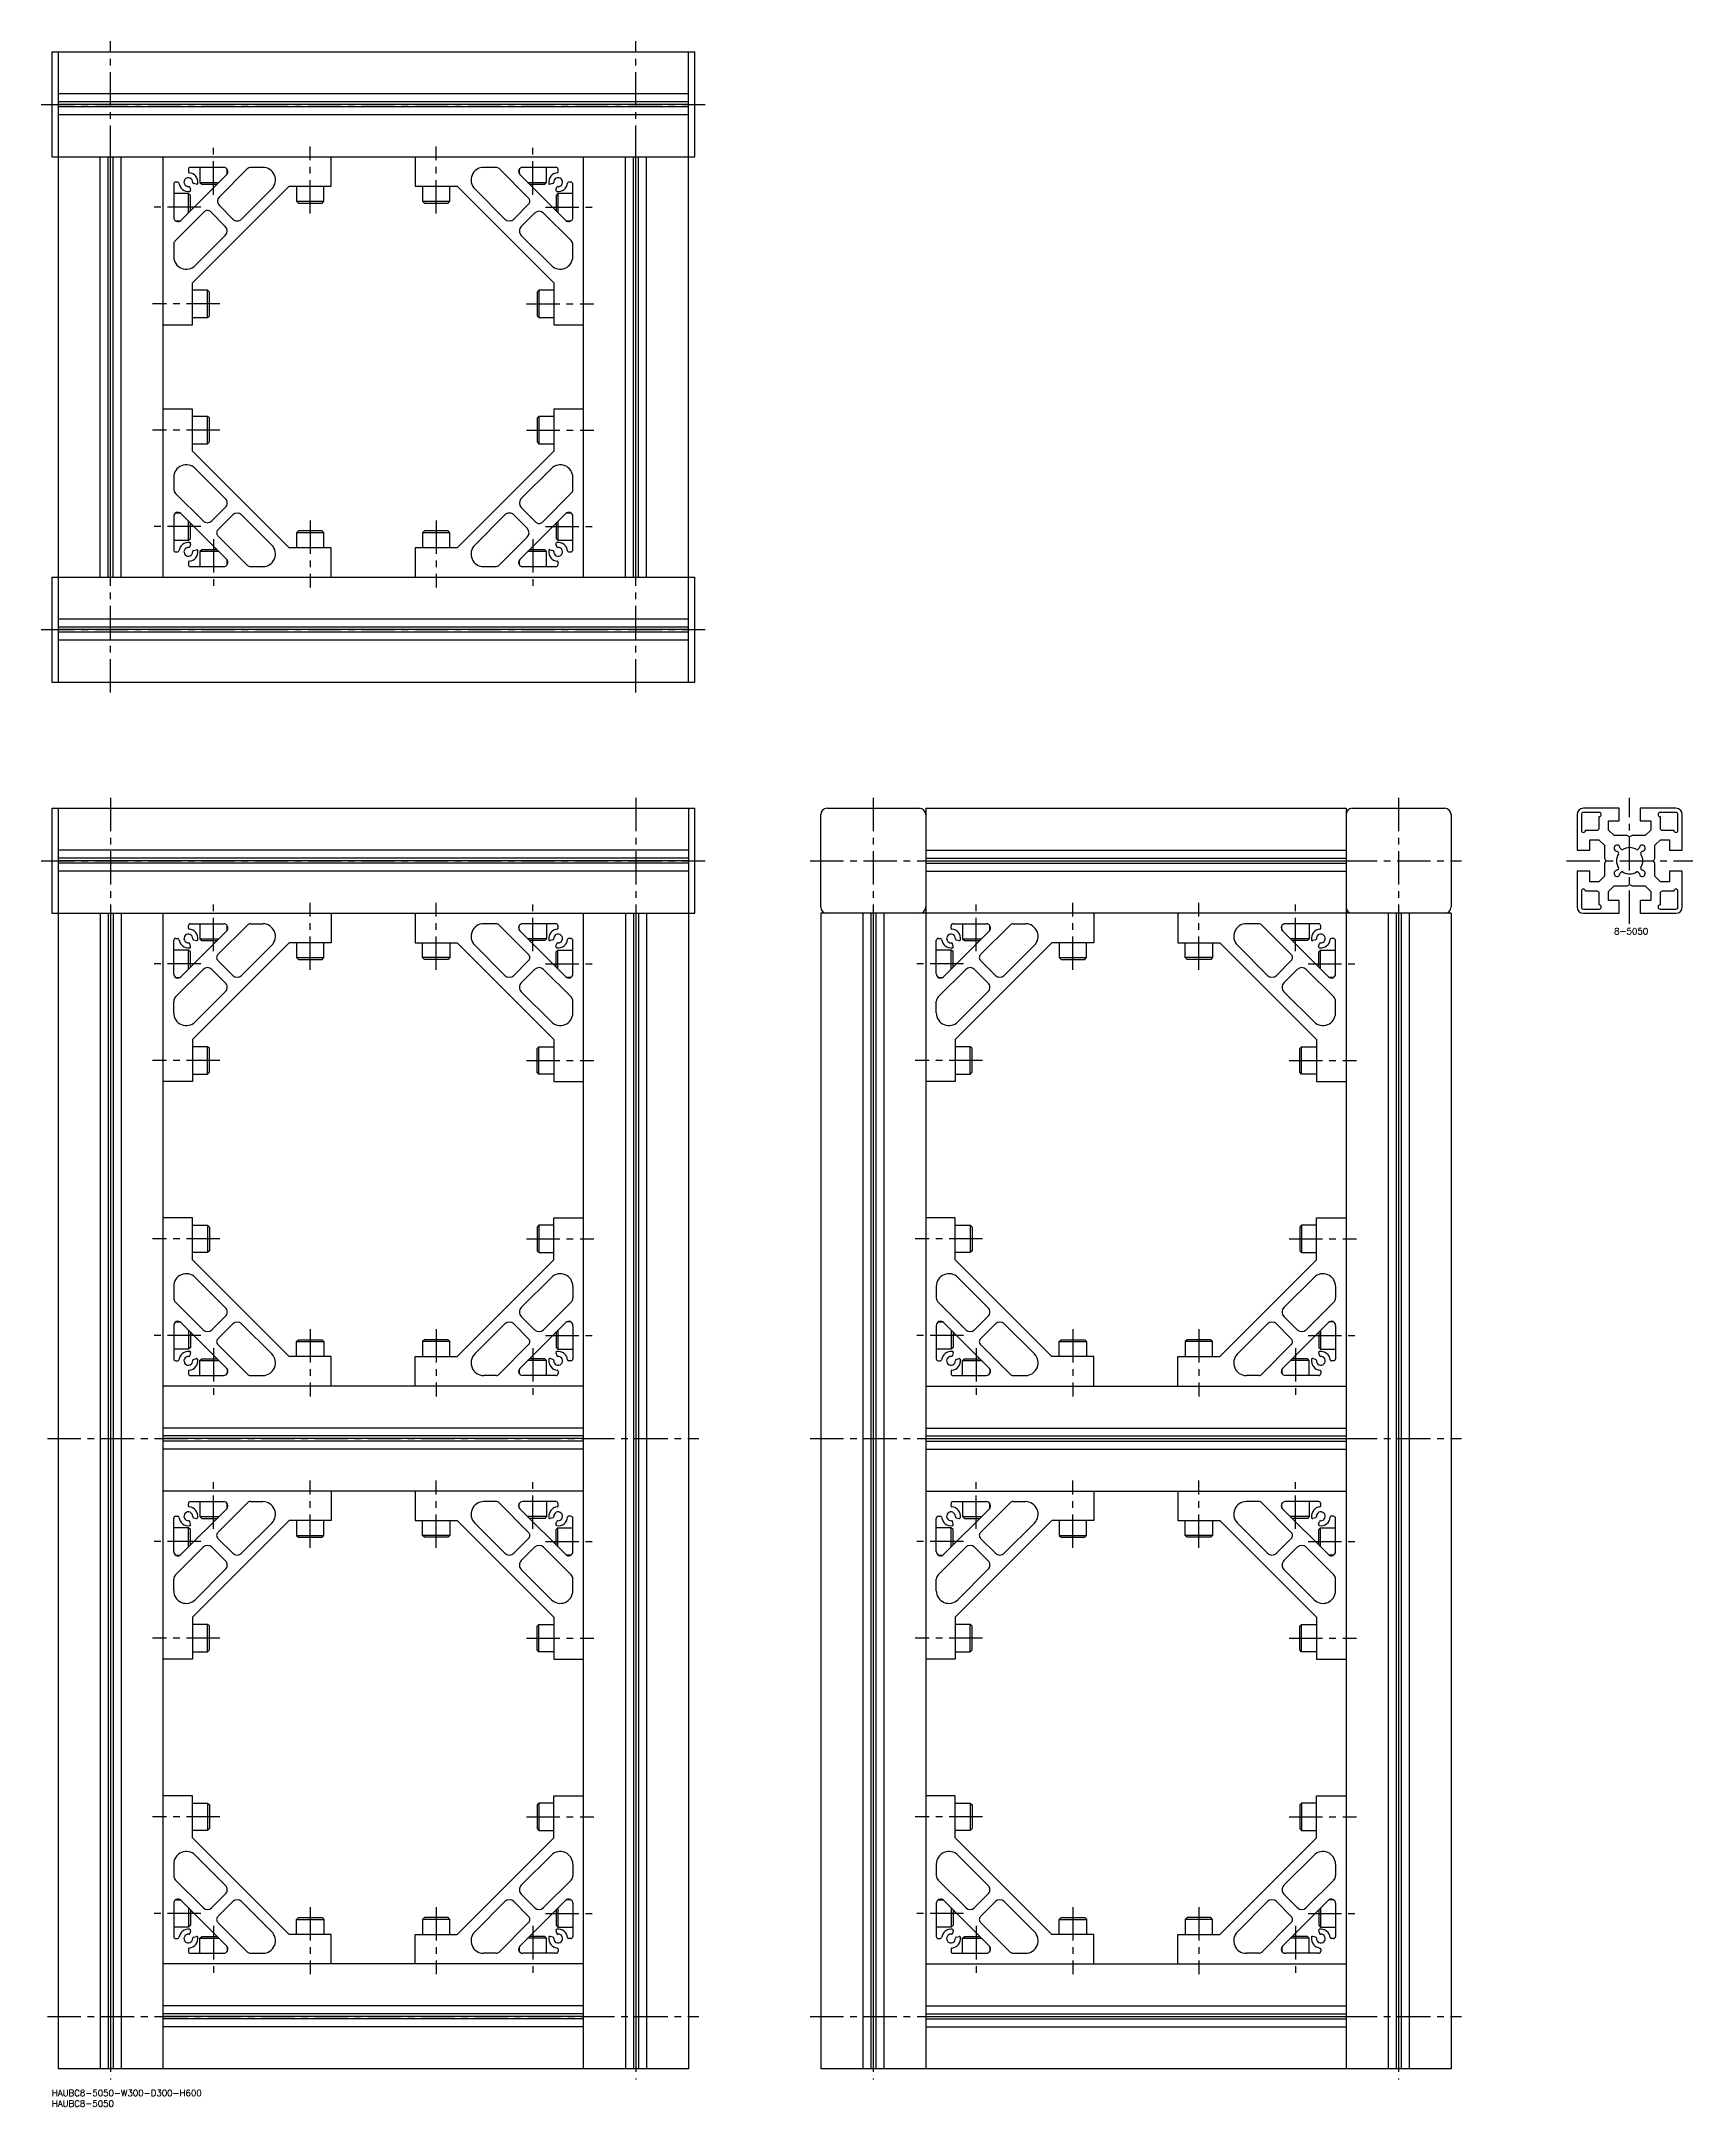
# Model space of a CAD drawing. Extents: x -5 to 781, y -8 to 975.
import ezdxf

# ---------------------------------------------------------------- set-up
doc = ezdxf.new("R2010")
doc.units = 0
doc.header["$LTSCALE"] = 0.5
doc.linetypes.add('CENTER', pattern=[50.8, 31.75, -6.35, 6.35, -6.35])
for name, color, linetype in [('MSM_CENTER', 1, 'CENTER'), ('MSM_CONTINUOUS', 7, 'CONTINUOUS'), ('MSM_PART_NUMBER', 7, 'CONTINUOUS')]:
    doc.layers.add(name, color=color, linetype=linetype)
doc.styles.get("Standard").update_dxf_attribs({"font": 'txt.shx', "height": 3, "bigfont": 'bigfont.shx'})

# ---------------------------------------------------------------- blocks, each defined once
blk = doc.blocks.new('*U8')
at = {"layer": 'MSM_PART_NUMBER'}
blk.add_text('HAUBC8-5050-W300-D300-H600', height=3, dxfattribs=at).set_placement((0, -3))
blk = doc.blocks.new('*U9')
at = {"layer": 'MSM_PART_NUMBER'}
blk.add_text('HAUBC8-5050', height=3, dxfattribs=at).set_placement((0, -8))
blk = doc.blocks.new('*U10')
at = {"layer": 'MSM_PART_NUMBER'}
blk.add_text('8-5050', height=3, dxfattribs=at).set_placement((743.62, 549.97))

msp = doc.modelspace()

# ---------------------------------------------------------------- linework, layer by layer
at = {"layer": 'MSM_CENTER'}
for p, q in [((28, 665), (28, 975)), ((278, 665), (278, 975)), ((-5, 945), (311, 945)), ((77, 902), (77, 925)), ((123, 893), (123, 925)), ((183, 893), (183, 925)), ((229, 902), (229, 925)), ((71, 896), (48, 896)), ((235, 896), (258, 896)), ((80, 850), (48, 850)), ((226, 850), (258, 850)), ((80, 790), (48, 790)), ((226, 790), (258, 790)), ((71, 744), (48, 744)), ((77, 738), (77, 715)), ((123, 747), (123, 715)), ((183, 747), (183, 715)), ((229, 738), (229, 715)), ((235, 744), (258, 744)), ((-5, 695), (311, 695)), ((28, 615), (28, 5)), ((278, 615), (278, 5)), ((391, 615), (391, 5)), ((641, 615), (641, 5)), ((751, 555), (751, 615)), ((-5, 585), (311, 585)), ((361, 585), (671, 585)), ((721, 585), (781, 585)), ((77, 542), (77, 565)), ((123, 533), (123, 565)), ((183, 533), (183, 565)), ((229, 542), (229, 565)), ((440, 542), (440, 565)), ((486, 533), (486, 565)), ((546, 533), (546, 565)), ((592, 542), (592, 565)), ((71, 536), (48, 536)), ((235, 536), (258, 536)), ((434, 536), (411, 536)), ((598, 536), (621, 536)), ((80, 490), (48, 490)), ((226, 490), (258, 490)), ((443, 490), (411, 490)), ((589, 490), (621, 490)), ((80, 405), (48, 405)), ((226, 405), (258, 405)), ((443, 405), (411, 405)), ((589, 405), (621, 405)), ((71, 359), (48, 359)), ((123, 362), (123, 330)), ((183, 362), (183, 330)), ((235, 359), (258, 359)), ((434, 359), (411, 359)), ((486, 362), (486, 330)), ((546, 362), (546, 330)), ((598, 359), (621, 359)), ((77, 353), (77, 330)), ((229, 353), (229, 330)), ((440, 353), (440, 330)), ((592, 353), (592, 330)), ((-2, 310), (308, 310)), ((361, 310), (671, 310)), ((77, 267), (77, 290)), ((123, 258), (123, 290)), ((183, 258), (183, 290)), ((229, 267), (229, 290)), ((440, 267), (440, 290)), ((486, 258), (486, 290)), ((546, 258), (546, 290)), ((592, 267), (592, 290)), ((71, 261), (48, 261)), ((235, 261), (258, 261)), ((434, 261), (411, 261)), ((598, 261), (621, 261)), ((80, 215), (48, 215)), ((226, 215), (258, 215)), ((443, 215), (411, 215)), ((589, 215), (621, 215)), ((80, 130), (48, 130)), ((226, 130), (258, 130)), ((443, 130), (411, 130)), ((589, 130), (621, 130)), ((71, 84), (48, 84)), ((123, 87), (123, 55)), ((183, 87), (183, 55)), ((235, 84), (258, 84)), ((434, 84), (411, 84)), ((486, 87), (486, 55)), ((546, 87), (546, 55)), ((598, 84), (621, 84)), ((77, 78), (77, 55)), ((229, 78), (229, 55)), ((440, 78), (440, 55)), ((592, 78), (592, 55)), ((-2, 35), (308, 35)), ((361, 35), (671, 35))]:
    msp.add_line(p, q, dxfattribs=at)
at = {"layer": 'MSM_CONTINUOUS'}
for p, q in [((0, 970), (306, 970)), ((0, 970), (0, 920)), ((3, 970), (3, 670)), ((303, 670), (303, 970)), ((306, 920), (306, 970)), ((303, 950), (3, 950)), ((303, 946.21), (3, 946.21)), ((303, 945), (3, 945)), ((303, 943.79), (3, 943.79)), ((303, 940), (3, 940)), ((0, 920), (306, 920)), ((23, 720), (23, 920)), ((26.79, 720), (26.79, 920)), ((28, 720), (28, 920)), ((29.21, 720), (29.21, 920)), ((33, 720), (33, 920)), ((53, 720), (53, 920)), ((81.82, 915), (66, 915)), ((70.5, 915), (70.5, 907.87)), ((100.45, 915), (94.96, 915)), ((133, 906), (133, 920)), ((173, 920), (173, 906)), ((211.45, 915), (205.55, 915)), ((226.96, 900.32), (212.86, 914.41)), ((240, 915), (224.18, 915)), ((235.5, 907.87), (235.5, 915)), ((253, 720), (253, 920)), ((273, 720), (273, 920)), ((276.79, 720), (276.79, 920)), ((278, 720), (278, 920)), ((279.21, 720), (279.21, 920)), ((283, 720), (283, 920)), ((58, 907), (58, 891.18)), ((60.03, 908), (59, 908)), ((61.41, 889.76), (83.24, 911.59)), ((65, 914), (65, 912.97)), ((65.66, 905.54), (66.03, 904.17)), ((67, 859.99), (113.01, 906)), ((68.83, 906.97), (67.46, 907.34)), ((70.5, 907.87), (71.37, 907)), ((70.5, 907.87), (79.52, 907.87)), ((71.37, 907), (78.65, 907)), ((92.84, 914.12), (79.75, 901.03)), ((83.5, 911.91), (83.5, 914.09)), ((90.36, 890.42), (104.69, 904.76)), ((113.01, 906), (133, 906)), ((116.5, 906), (116.5, 898.87)), ((129.5, 898.87), (129.5, 906)), ((173, 906), (192.99, 906)), ((176.5, 906), (176.5, 898.87)), ((189.5, 898.87), (189.5, 906)), ((192.99, 906), (239, 859.99)), ((201.31, 904.76), (215.64, 890.42)), ((222.5, 914.09), (222.5, 911.91)), ((222.76, 911.59), (244.59, 889.76)), ((226.48, 907.87), (235.5, 907.87)), ((227.35, 907), (234.63, 907)), ((234.63, 907), (235.5, 907.87)), ((238.54, 907.34), (237.17, 906.97)), ((239.97, 904.17), (240.34, 905.54)), ((241, 912.97), (241, 914)), ((247, 908), (245.97, 908)), ((248, 891.18), (248, 907)), ((65.13, 902.5), (58, 902.5)), ((66, 901.63), (65.13, 902.5)), ((65.13, 893.48), (65.13, 902.5)), ((66, 894.35), (66, 901.63)), ((79.75, 896.79), (86.11, 890.42)), ((116.5, 898.87), (117.37, 898)), ((116.5, 898.87), (129.5, 898.87)), ((117.37, 898), (128.63, 898)), ((128.63, 898), (129.5, 898.87)), ((176.5, 898.87), (177.37, 898)), ((176.5, 898.87), (189.5, 898.87)), ((177.37, 898), (188.63, 898)), ((188.63, 898), (189.5, 898.87)), ((219.89, 890.42), (226.96, 897.49)), ((240.87, 902.5), (240, 901.63)), ((240, 901.63), (240, 894.35)), ((248, 902.5), (240.87, 902.5)), ((240.87, 902.5), (240.87, 893.48)), ((72.68, 893.96), (58.59, 879.86)), ((58.91, 889.5), (61.09, 889.5)), ((82.58, 886.89), (75.51, 893.96)), ((229.79, 893.25), (223.42, 886.89)), ((247.12, 880.16), (234.03, 893.25)), ((244.91, 889.5), (247.09, 889.5)), ((58, 878.45), (58, 872.55)), ((68.24, 868.31), (82.58, 882.64)), ((223.42, 882.64), (237.76, 868.31)), ((248, 872.55), (248, 878.04)), ((67, 840), (67, 859.99)), ((74.13, 856.5), (67, 856.5)), ((75, 855.63), (74.13, 856.5)), ((74.13, 843.5), (74.13, 856.5)), ((75, 844.37), (75, 855.63)), ((231.87, 856.5), (231, 855.63)), ((231, 855.63), (231, 844.37)), ((239, 856.5), (231.87, 856.5)), ((231.87, 856.5), (231.87, 843.5)), ((239, 859.99), (239, 840)), ((53, 840), (67, 840)), ((67, 843.5), (74.13, 843.5)), ((74.13, 843.5), (75, 844.37)), ((231, 844.37), (231.87, 843.5)), ((231.87, 843.5), (239, 843.5)), ((239, 840), (253, 840)), ((67, 800), (53, 800)), ((67, 780.01), (67, 800)), ((74.13, 796.5), (67, 796.5)), ((75, 795.63), (74.13, 796.5)), ((74.13, 783.5), (74.13, 796.5)), ((231.87, 796.5), (231, 795.63)), ((239, 796.5), (231.87, 796.5)), ((231.87, 796.5), (231.87, 783.5)), ((239, 800), (239, 780.01)), ((253, 800), (239, 800)), ((75, 784.37), (75, 795.63)), ((231, 795.63), (231, 784.37)), ((67, 783.5), (74.13, 783.5)), ((113.01, 734), (67, 780.01)), ((74.13, 783.5), (75, 784.37)), ((239, 780.01), (192.99, 734)), ((231, 784.37), (231.87, 783.5)), ((231.87, 783.5), (239, 783.5)), ((58, 767.45), (58, 761.96)), ((82.58, 757.36), (68.24, 771.69)), ((237.76, 771.69), (223.42, 757.36)), ((248, 761.55), (248, 767.45)), ((58.88, 759.84), (71.97, 746.75)), ((233.32, 746.04), (247.41, 760.14)), ((58, 748.82), (58, 733)), ((61.09, 750.5), (58.91, 750.5)), ((83.24, 728.41), (61.41, 750.24)), ((76.21, 746.75), (82.58, 753.11)), ((86.11, 749.58), (79.04, 742.51)), ((104.69, 735.24), (90.36, 749.58)), ((215.64, 749.58), (201.31, 735.24)), ((226.25, 743.21), (219.89, 749.58)), ((244.59, 750.24), (222.76, 728.41)), ((223.42, 753.11), (230.49, 746.04)), ((247.09, 750.5), (244.91, 750.5)), ((248, 733), (248, 748.82)), ((58, 737.5), (65.13, 737.5)), ((65.13, 737.5), (65.13, 746.52)), ((65.13, 737.5), (66, 738.37)), ((66, 738.37), (66, 745.65)), ((79.04, 739.68), (93.14, 725.59)), ((117.37, 742), (116.5, 741.13)), ((116.5, 741.13), (116.5, 734)), ((129.5, 741.13), (116.5, 741.13)), ((128.63, 742), (117.37, 742)), ((129.5, 741.13), (128.63, 742)), ((129.5, 734), (129.5, 741.13)), ((177.37, 742), (176.5, 741.13)), ((176.5, 741.13), (176.5, 734)), ((189.5, 741.13), (176.5, 741.13)), ((188.63, 742), (177.37, 742)), ((189.5, 741.13), (188.63, 742)), ((189.5, 734), (189.5, 741.13)), ((213.16, 725.88), (226.25, 738.97)), ((240, 745.65), (240, 738.37)), ((240, 738.37), (240.87, 737.5)), ((240.87, 746.52), (240.87, 737.5)), ((240.87, 737.5), (248, 737.5)), ((59, 732), (60.03, 732)), ((66.03, 735.83), (65.66, 734.46)), ((67.46, 732.66), (68.83, 733.03)), ((71.37, 733), (70.5, 732.13)), ((70.5, 732.13), (70.5, 725)), ((79.52, 732.13), (70.5, 732.13)), ((78.65, 733), (71.37, 733)), ((83.5, 725.91), (83.5, 728.09)), ((133, 734), (113.01, 734)), ((133, 720), (133, 734)), ((173, 734), (173, 720)), ((192.99, 734), (173, 734)), ((222.5, 728.09), (222.5, 725.91)), ((235.5, 732.13), (226.48, 732.13)), ((234.63, 733), (227.35, 733)), ((235.5, 732.13), (234.63, 733)), ((235.5, 725), (235.5, 732.13)), ((237.17, 733.03), (238.54, 732.66)), ((240.34, 734.46), (239.97, 735.83)), ((245.97, 732), (247, 732)), ((0, 720), (0, 670)), ((0, 720), (306, 720)), ((65, 727.03), (65, 726)), ((66, 725), (81.82, 725)), ((94.55, 725), (100.45, 725)), ((205.55, 725), (211.04, 725)), ((224.18, 725), (240, 725)), ((241, 726), (241, 727.03)), ((306, 670), (306, 720)), ((303, 700), (3, 700)), ((303, 696.21), (3, 696.21)), ((303, 695), (3, 695)), ((303, 693.79), (3, 693.79)), ((303, 690), (3, 690)), ((0, 670), (306, 670)), ((0, 610), (0, 560)), ((0, 610), (306, 610)), ((3, 610), (3, 10)), ((303, 610), (303, 10)), ((306, 560), (306, 610)), ((369, 610), (413, 610)), ((416, 610), (416, 10)), ((416, 610), (616, 610)), ((616, 610), (616, 10)), ((619, 610), (663, 610)), ((746, 610), (729, 610)), ((746, 604), (746, 610)), ((773, 610), (756, 610)), ((756, 610), (756, 604)), ((366, 563), (366, 607)), ((666, 607), (666, 563)), ((726, 607), (726, 590)), ((728, 607), (728, 599.5)), ((736.5, 608), (729, 608)), ((736.5, 600.5), (736.5, 606)), ((741, 599.6), (741, 604)), ((741, 604), (746, 604)), ((756, 604), (761, 604)), ((761, 604), (761, 599.6)), ((773, 608), (765.5, 608)), ((765.5, 606), (765.5, 600.5)), ((774, 599.5), (774, 607)), ((776, 590), (776, 607)), ((303, 590), (3, 590)), ((416, 590), (616, 590)), ((726, 590), (732, 590)), ((730, 599.5), (735.5, 599.5)), ((732, 590), (732, 595)), ((732, 595), (736.4, 595)), ((736.4, 595), (739, 592.4)), ((739, 592.4), (739, 586.21)), ((743.6, 597), (741, 599.6)), ((749.79, 597), (743.6, 597)), ((747.05, 590.36), (746.45, 590.96)), ((751, 596.3), (749.79, 597)), ((752.21, 597), (751, 596.3)), ((758.4, 597), (752.21, 597)), ((755.55, 590.96), (754.95, 590.36)), ((761, 599.6), (758.4, 597)), ((763, 592.4), (765.6, 595)), ((763, 586.21), (763, 592.4)), ((765.6, 595), (770, 595)), ((766.5, 599.5), (772, 599.5)), ((770, 595), (770, 590)), ((770, 590), (776, 590)), ((303, 586.21), (3, 586.21)), ((303, 585), (3, 585)), ((303, 583.79), (3, 583.79)), ((303, 580), (3, 580)), ((416, 586.21), (616, 586.21)), ((416, 585), (616, 585)), ((416, 583.79), (616, 583.79)), ((416, 580), (616, 580)), ((732, 580), (726, 580)), ((726, 580), (726, 563)), ((732, 575), (732, 580)), ((739, 586.21), (739.7, 585)), ((739.7, 585), (739, 583.79)), ((739, 583.79), (739, 577.6)), ((745.04, 589.55), (745.64, 588.95)), ((745.64, 581.05), (745.04, 580.45)), ((756.36, 588.95), (756.96, 589.55)), ((756.96, 580.45), (756.36, 581.05)), ((762.3, 585), (763, 586.21)), ((763, 583.79), (762.3, 585)), ((763, 577.6), (763, 583.79)), ((776, 580), (770, 580)), ((770, 580), (770, 575)), ((776, 563), (776, 580)), ((728, 570.5), (728, 563)), ((735.5, 570.5), (730, 570.5)), ((736.4, 575), (732, 575)), ((739, 577.6), (736.4, 575)), ((741, 570.4), (743.6, 573)), ((741, 566), (741, 570.4)), ((743.6, 573), (749.79, 573)), ((746.45, 579.04), (747.05, 579.64)), ((749.79, 573), (751, 573.7)), ((751, 573.7), (752.21, 573)), ((752.21, 573), (758.4, 573)), ((754.95, 579.64), (755.55, 579.04)), ((758.4, 573), (761, 570.4)), ((761, 570.4), (761, 566)), ((765.6, 575), (763, 577.6)), ((770, 575), (765.6, 575)), ((772, 570.5), (766.5, 570.5)), ((774, 563), (774, 570.5)), ((729, 562), (736.5, 562)), ((736.5, 564), (736.5, 569.5)), ((746, 566), (741, 566)), ((746, 560), (746, 566)), ((761, 566), (756, 566)), ((756, 566), (756, 560)), ((765.5, 569.5), (765.5, 564)), ((765.5, 562), (773, 562)), ((0, 560), (306, 560)), ((23, 560), (23, 10)), ((26.79, 560), (26.79, 10)), ((28, 560), (28, 10)), ((29.21, 560), (29.21, 10)), ((33, 560), (33, 10)), ((53, 10), (53, 560)), ((83.24, 551.59), (61.41, 529.76)), ((65, 552.97), (65, 554)), ((66, 555), (81.82, 555)), ((70.5, 555), (70.5, 547.87)), ((79.04, 540.32), (93.14, 554.41)), ((83.5, 551.91), (83.5, 554.09)), ((94.55, 555), (100.45, 555)), ((133, 560), (133, 546)), ((173, 560), (173, 546)), ((211.45, 555), (205.55, 555)), ((226.96, 540.32), (212.86, 554.41)), ((222.5, 551.91), (222.5, 554.09)), ((222.76, 551.59), (244.59, 529.76)), ((240, 555), (224.18, 555)), ((235.5, 555), (235.5, 547.87)), ((241, 552.97), (241, 554)), ((253, 10), (253, 560)), ((273, 560), (273, 10)), ((276.79, 560), (276.79, 10)), ((278, 560), (278, 10)), ((279.21, 560), (279.21, 10)), ((283, 560), (283, 10)), ((666, 560), (366, 560)), ((366, 560), (366, 10)), ((386, 560), (386, 10)), ((389.79, 560), (389.79, 10)), ((391, 560), (391, 10)), ((392.21, 560), (392.21, 10)), ((396, 560), (396, 10)), ((446.24, 551.59), (424.41, 529.76)), ((428, 552.97), (428, 554)), ((429, 555), (444.82, 555)), ((433.5, 555), (433.5, 547.87)), ((442.04, 540.32), (456.14, 554.41)), ((446.5, 551.91), (446.5, 554.09)), ((457.55, 555), (463.45, 555)), ((496, 560), (496, 546)), ((536, 560), (536, 546)), ((574.45, 555), (568.55, 555)), ((589.96, 540.32), (575.86, 554.41)), ((585.5, 551.91), (585.5, 554.09)), ((585.76, 551.59), (607.59, 529.76)), ((603, 555), (587.18, 555)), ((598.5, 555), (598.5, 547.87)), ((604, 552.97), (604, 554)), ((636, 560), (636, 10)), ((639.79, 560), (639.79, 10)), ((641, 560), (641, 10)), ((642.21, 560), (642.21, 10)), ((646, 560), (646, 10)), ((666, 560), (666, 10)), ((729, 560), (746, 560)), ((756, 560), (773, 560)), ((58, 531.18), (58, 547)), ((65.13, 542.5), (58, 542.5)), ((59, 548), (60.03, 548)), ((66, 541.63), (65.13, 542.5)), ((65.13, 533.48), (65.13, 542.5)), ((66.03, 544.17), (65.66, 545.54)), ((66, 534.27), (66, 541.63)), ((113.01, 546), (67, 499.99)), ((67.46, 547.34), (68.83, 546.97)), ((70.5, 547.87), (71.37, 547)), ((70.5, 547.87), (79.52, 547.87)), ((71.37, 547), (78.65, 547)), ((104.69, 544.76), (90.36, 530.42)), ((133, 546), (113.01, 546)), ((116.5, 546), (116.5, 538.87)), ((129.5, 538.87), (129.5, 546)), ((173, 546), (192.99, 546)), ((176.5, 538.87), (176.5, 546)), ((189.5, 546), (189.5, 538.87)), ((192.99, 546), (239, 499.99)), ((201.31, 544.76), (215.64, 530.42)), ((235.5, 547.87), (226.48, 547.87)), ((234.63, 547), (227.35, 547)), ((235.5, 547.87), (234.63, 547)), ((238.54, 547.34), (237.17, 546.97)), ((239.97, 544.17), (240.34, 545.54)), ((240, 541.63), (240.87, 542.5)), ((240, 534.27), (240, 541.63)), ((240.87, 542.5), (248, 542.5)), ((240.87, 533.48), (240.87, 542.5)), ((247, 548), (245.97, 548)), ((248, 531.18), (248, 547)), ((421, 531.18), (421, 547)), ((428.13, 542.5), (421, 542.5)), ((422, 548), (423.03, 548)), ((429, 541.63), (428.13, 542.5)), ((428.13, 533.48), (428.13, 542.5)), ((429.03, 544.17), (428.66, 545.54)), ((429, 534.27), (429, 541.63)), ((476.01, 546), (430, 499.99)), ((430.46, 547.34), (431.83, 546.97)), ((433.5, 547.87), (434.37, 547)), ((433.5, 547.87), (442.52, 547.87)), ((434.37, 547), (441.65, 547)), ((467.69, 544.76), (453.36, 530.42)), ((496, 546), (476.01, 546)), ((479.5, 546), (479.5, 538.87)), ((492.5, 538.87), (492.5, 546)), ((536, 546), (555.99, 546)), ((539.5, 538.87), (539.5, 546)), ((552.5, 546), (552.5, 538.87)), ((555.99, 546), (602, 499.99)), ((564.31, 544.76), (578.64, 530.42)), ((598.5, 547.87), (589.48, 547.87)), ((597.63, 547), (590.35, 547)), ((598.5, 547.87), (597.63, 547)), ((601.54, 547.34), (600.17, 546.97)), ((602.97, 544.17), (603.34, 545.54)), ((603, 541.63), (603.87, 542.5)), ((603, 534.27), (603, 541.63)), ((603.87, 542.5), (611, 542.5)), ((603.87, 533.48), (603.87, 542.5)), ((610, 548), (608.97, 548)), ((611, 531.18), (611, 547)), ((58.88, 520.16), (71.97, 533.25)), ((76.21, 533.25), (82.58, 526.89)), ((86.11, 530.42), (79.04, 537.49)), ((116.5, 538.87), (117.37, 538)), ((116.5, 538.87), (129.5, 538.87)), ((117.37, 538), (128.63, 538)), ((128.63, 538), (129.5, 538.87)), ((177.37, 538), (176.5, 538.87)), ((189.5, 538.87), (176.5, 538.87)), ((188.63, 538), (177.37, 538)), ((189.5, 538.87), (188.63, 538)), ((219.89, 530.42), (226.96, 537.49)), ((229.79, 533.25), (223.42, 526.89)), ((247.12, 520.16), (234.03, 533.25)), ((421.88, 520.16), (434.97, 533.25)), ((439.21, 533.25), (445.58, 526.89)), ((449.11, 530.42), (442.04, 537.49)), ((479.5, 538.87), (480.37, 538)), ((479.5, 538.87), (492.5, 538.87)), ((480.37, 538), (491.63, 538)), ((491.63, 538), (492.5, 538.87)), ((540.37, 538), (539.5, 538.87)), ((552.5, 538.87), (539.5, 538.87)), ((551.63, 538), (540.37, 538)), ((552.5, 538.87), (551.63, 538)), ((582.89, 530.42), (589.96, 537.49)), ((592.79, 533.25), (586.42, 526.89)), ((610.12, 520.16), (597.03, 533.25)), ((58.91, 529.5), (61.09, 529.5)), ((82.58, 522.64), (68.24, 508.31)), ((223.42, 522.64), (237.76, 508.31)), ((247.09, 529.5), (244.91, 529.5)), ((421.91, 529.5), (424.09, 529.5)), ((445.58, 522.64), (431.24, 508.31)), ((586.42, 522.64), (600.76, 508.31)), ((610.09, 529.5), (607.91, 529.5)), ((58, 512.55), (58, 518.04)), ((248, 512.55), (248, 518.04)), ((421, 512.55), (421, 518.04)), ((611, 512.55), (611, 518.04)), ((67, 499.99), (67, 480)), ((74.13, 496.5), (67, 496.5)), ((75, 495.63), (74.13, 496.5)), ((74.13, 483.5), (74.13, 496.5)), ((75, 484.37), (75, 495.63)), ((231, 495.63), (231.87, 496.5)), ((231, 484.37), (231, 495.63)), ((231.87, 496.5), (239, 496.5)), ((231.87, 483.5), (231.87, 496.5)), ((239, 499.99), (239, 480)), ((430, 499.99), (430, 480)), ((437.13, 496.5), (430, 496.5)), ((438, 495.63), (437.13, 496.5)), ((437.13, 483.5), (437.13, 496.5)), ((438, 484.37), (438, 495.63)), ((594, 495.63), (594.87, 496.5)), ((594, 484.37), (594, 495.63)), ((594.87, 496.5), (602, 496.5)), ((594.87, 483.5), (594.87, 496.5)), ((602, 499.99), (602, 480)), ((67, 483.5), (74.13, 483.5)), ((74.13, 483.5), (75, 484.37)), ((231.87, 483.5), (231, 484.37)), ((239, 483.5), (231.87, 483.5)), ((430, 483.5), (437.13, 483.5)), ((437.13, 483.5), (438, 484.37)), ((594.87, 483.5), (594, 484.37)), ((602, 483.5), (594.87, 483.5)), ((67, 480), (53, 480)), ((239, 480), (253, 480)), ((430, 480), (416, 480)), ((602, 480), (616, 480)), ((67, 415), (53, 415)), ((67, 395.01), (67, 415)), ((239, 415), (253, 415)), ((239, 395.01), (239, 415)), ((430, 415), (416, 415)), ((430, 395.01), (430, 415)), ((602, 415), (616, 415)), ((602, 395.01), (602, 415)), ((67, 411.5), (74.13, 411.5)), ((74.13, 411.5), (75, 410.63)), ((74.13, 411.5), (74.13, 398.5)), ((75, 410.63), (75, 399.37)), ((231.87, 411.5), (231, 410.63)), ((231, 410.63), (231, 399.37)), ((239, 411.5), (231.87, 411.5)), ((231.87, 411.5), (231.87, 398.5)), ((430, 411.5), (437.13, 411.5)), ((437.13, 411.5), (438, 410.63)), ((437.13, 411.5), (437.13, 398.5)), ((438, 410.63), (438, 399.37)), ((594.87, 411.5), (594, 410.63)), ((594, 410.63), (594, 399.37)), ((602, 411.5), (594.87, 411.5)), ((594.87, 411.5), (594.87, 398.5)), ((74.13, 398.5), (67, 398.5)), ((113.01, 349), (67, 395.01)), ((75, 399.37), (74.13, 398.5)), ((192.99, 349), (239, 395.01)), ((231, 399.37), (231.87, 398.5)), ((231.87, 398.5), (239, 398.5)), ((437.13, 398.5), (430, 398.5)), ((476.01, 349), (430, 395.01)), ((438, 399.37), (437.13, 398.5)), ((555.99, 349), (602, 395.01)), ((594, 399.37), (594.87, 398.5)), ((594.87, 398.5), (602, 398.5)), ((82.58, 372.36), (68.24, 386.69)), ((223.42, 372.36), (237.76, 386.69)), ((445.58, 372.36), (431.24, 386.69)), ((586.42, 372.36), (600.76, 386.69)), ((58, 382.45), (58, 376.96)), ((58.88, 374.84), (71.97, 361.75)), ((247.12, 374.84), (234.03, 361.75)), ((248, 382.45), (248, 376.96)), ((421, 382.45), (421, 376.96)), ((421.88, 374.84), (434.97, 361.75)), ((610.12, 374.84), (597.03, 361.75)), ((611, 382.45), (611, 376.96)), ((58, 363.82), (58, 348)), ((58.91, 365.5), (61.09, 365.5)), ((83.24, 343.41), (61.41, 365.24)), ((76.21, 361.75), (82.58, 368.11)), ((86.11, 364.58), (79.04, 357.51)), ((104.69, 350.24), (90.36, 364.58)), ((201.31, 350.24), (215.64, 364.58)), ((219.89, 364.58), (226.96, 357.51)), ((222.76, 343.41), (244.59, 365.24)), ((229.79, 361.75), (223.42, 368.11)), ((247.09, 365.5), (244.91, 365.5)), ((248, 363.82), (248, 348)), ((421, 363.82), (421, 348)), ((421.91, 365.5), (424.09, 365.5)), ((446.24, 343.41), (424.41, 365.24)), ((439.21, 361.75), (445.58, 368.11)), ((449.11, 364.58), (442.04, 357.51)), ((467.69, 350.24), (453.36, 364.58)), ((564.31, 350.24), (578.64, 364.58)), ((582.89, 364.58), (589.96, 357.51)), ((585.76, 343.41), (607.59, 365.24)), ((592.79, 361.75), (586.42, 368.11)), ((610.09, 365.5), (607.91, 365.5)), ((611, 363.82), (611, 348)), ((65.13, 361.52), (65.13, 352.5)), ((66, 360.73), (66, 353.37)), ((79.04, 354.68), (93.14, 340.59)), ((116.5, 356.13), (117.37, 357)), ((116.5, 349), (116.5, 356.13)), ((116.5, 356.13), (129.5, 356.13)), ((117.37, 357), (128.63, 357)), ((128.63, 357), (129.5, 356.13)), ((129.5, 356.13), (129.5, 349)), ((177.37, 357), (176.5, 356.13)), ((176.5, 356.13), (176.5, 349)), ((189.5, 356.13), (176.5, 356.13)), ((188.63, 357), (177.37, 357)), ((189.5, 356.13), (188.63, 357)), ((189.5, 349), (189.5, 356.13)), ((226.96, 354.68), (212.86, 340.59)), ((240, 360.73), (240, 353.37)), ((240.87, 361.52), (240.87, 352.5)), ((428.13, 361.52), (428.13, 352.5)), ((429, 360.73), (429, 353.37)), ((442.04, 354.68), (456.14, 340.59)), ((479.5, 356.13), (480.37, 357)), ((479.5, 349), (479.5, 356.13)), ((479.5, 356.13), (492.5, 356.13)), ((480.37, 357), (491.63, 357)), ((491.63, 357), (492.5, 356.13)), ((492.5, 356.13), (492.5, 349)), ((540.37, 357), (539.5, 356.13)), ((539.5, 356.13), (539.5, 349)), ((552.5, 356.13), (539.5, 356.13)), ((551.63, 357), (540.37, 357)), ((552.5, 356.13), (551.63, 357)), ((552.5, 349), (552.5, 356.13)), ((589.96, 354.68), (575.86, 340.59)), ((603, 360.73), (603, 353.37)), ((603.87, 361.52), (603.87, 352.5)), ((65.13, 352.5), (58, 352.5)), ((59, 347), (60.03, 347)), ((66, 353.37), (65.13, 352.5)), ((66.03, 350.83), (65.66, 349.46)), ((67.46, 347.66), (68.83, 348.03)), ((70.5, 347.13), (71.37, 348)), ((70.5, 340), (70.5, 347.13)), ((70.5, 347.13), (79.52, 347.13)), ((71.37, 348), (78.65, 348)), ((133, 349), (113.01, 349)), ((133, 335), (133, 349)), ((173, 335), (173, 349)), ((173, 349), (192.99, 349)), ((235.5, 347.13), (226.48, 347.13)), ((234.63, 348), (227.35, 348)), ((235.5, 347.13), (234.63, 348)), ((235.5, 340), (235.5, 347.13)), ((238.54, 347.66), (237.17, 348.03)), ((239.97, 350.83), (240.34, 349.46)), ((240, 353.37), (240.87, 352.5)), ((240.87, 352.5), (248, 352.5)), ((247, 347), (245.97, 347)), ((428.13, 352.5), (421, 352.5)), ((422, 347), (423.03, 347)), ((429, 353.37), (428.13, 352.5)), ((429.03, 350.83), (428.66, 349.46)), ((430.46, 347.66), (431.83, 348.03)), ((433.5, 347.13), (434.37, 348)), ((433.5, 340), (433.5, 347.13)), ((433.5, 347.13), (442.52, 347.13)), ((434.37, 348), (441.65, 348)), ((496, 349), (476.01, 349)), ((496, 335), (496, 349)), ((536, 335), (536, 349)), ((536, 349), (555.99, 349)), ((598.5, 347.13), (589.48, 347.13)), ((597.63, 348), (590.35, 348)), ((598.5, 347.13), (597.63, 348)), ((598.5, 340), (598.5, 347.13)), ((601.54, 347.66), (600.17, 348.03)), ((602.97, 350.83), (603.34, 349.46)), ((603, 353.37), (603.87, 352.5)), ((603.87, 352.5), (611, 352.5)), ((610, 347), (608.97, 347)), ((253, 335), (53, 335)), ((65, 342.03), (65, 341)), ((66, 340), (81.82, 340)), ((83.5, 343.09), (83.5, 340.91)), ((94.55, 340), (100.45, 340)), ((211.45, 340), (205.55, 340)), ((222.5, 343.09), (222.5, 340.91)), ((240, 340), (224.18, 340)), ((241, 342.03), (241, 341)), ((416, 335), (616, 335)), ((428, 342.03), (428, 341)), ((429, 340), (444.82, 340)), ((446.5, 343.09), (446.5, 340.91)), ((457.55, 340), (463.45, 340)), ((574.45, 340), (568.55, 340)), ((585.5, 343.09), (585.5, 340.91)), ((603, 340), (587.18, 340)), ((604, 342.03), (604, 341)), ((253, 315), (53, 315)), ((416, 315), (616, 315)), ((253, 311.21), (53, 311.21)), ((253, 310), (53, 310)), ((253, 308.79), (53, 308.79)), ((253, 305), (53, 305)), ((416, 311.21), (616, 311.21)), ((416, 310), (616, 310)), ((416, 308.79), (616, 308.79)), ((416, 305), (616, 305)), ((253, 285), (53, 285)), ((83.24, 276.59), (61.41, 254.76)), ((65, 277.97), (65, 279)), ((66, 280), (81.82, 280)), ((70.5, 280), (70.5, 272.87)), ((79.04, 265.32), (93.14, 279.41)), ((83.5, 276.91), (83.5, 279.09)), ((94.55, 280), (100.45, 280)), ((133, 285), (133, 271)), ((173, 285), (173, 271)), ((211.45, 280), (205.55, 280)), ((226.96, 265.32), (212.86, 279.41)), ((222.5, 276.91), (222.5, 279.09)), ((222.76, 276.59), (244.59, 254.76)), ((240, 280), (224.18, 280)), ((235.5, 280), (235.5, 272.87)), ((241, 277.97), (241, 279)), ((416, 285), (616, 285)), ((446.24, 276.59), (424.41, 254.76)), ((428, 277.97), (428, 279)), ((429, 280), (444.82, 280)), ((433.5, 280), (433.5, 272.87)), ((442.04, 265.32), (456.14, 279.41)), ((446.5, 276.91), (446.5, 279.09)), ((457.55, 280), (463.45, 280)), ((496, 285), (496, 271)), ((536, 285), (536, 271)), ((574.45, 280), (568.55, 280)), ((589.96, 265.32), (575.86, 279.41)), ((585.5, 276.91), (585.5, 279.09)), ((585.76, 276.59), (607.59, 254.76)), ((603, 280), (587.18, 280)), ((598.5, 280), (598.5, 272.87)), ((604, 277.97), (604, 279)), ((58, 256.18), (58, 272)), ((65.13, 267.5), (58, 267.5)), ((59, 273), (60.03, 273)), ((66, 266.63), (65.13, 267.5)), ((65.13, 258.48), (65.13, 267.5)), ((66.03, 269.17), (65.66, 270.54)), ((66, 259.27), (66, 266.63)), ((113.01, 271), (67, 224.99)), ((67.46, 272.34), (68.83, 271.97)), ((70.5, 272.87), (71.37, 272)), ((70.5, 272.87), (79.52, 272.87)), ((71.37, 272), (78.65, 272)), ((104.69, 269.76), (90.36, 255.42)), ((133, 271), (113.01, 271)), ((116.5, 271), (116.5, 263.87)), ((129.5, 263.87), (129.5, 271)), ((173, 271), (192.99, 271)), ((176.5, 263.87), (176.5, 271)), ((189.5, 271), (189.5, 263.87)), ((192.99, 271), (239, 224.99)), ((201.31, 269.76), (215.64, 255.42)), ((235.5, 272.87), (226.48, 272.87)), ((234.63, 272), (227.35, 272)), ((235.5, 272.87), (234.63, 272)), ((238.54, 272.34), (237.17, 271.97)), ((239.97, 269.17), (240.34, 270.54)), ((240, 266.63), (240.87, 267.5)), ((240, 259.27), (240, 266.63)), ((240.87, 267.5), (248, 267.5)), ((240.87, 258.48), (240.87, 267.5)), ((247, 273), (245.97, 273)), ((248, 256.18), (248, 272)), ((421, 256.18), (421, 272)), ((428.13, 267.5), (421, 267.5)), ((422, 273), (423.03, 273)), ((429, 266.63), (428.13, 267.5)), ((428.13, 258.48), (428.13, 267.5)), ((429.03, 269.17), (428.66, 270.54)), ((429, 259.27), (429, 266.63)), ((476.01, 271), (430, 224.99)), ((430.46, 272.34), (431.83, 271.97)), ((433.5, 272.87), (434.37, 272)), ((433.5, 272.87), (442.52, 272.87)), ((434.37, 272), (441.65, 272)), ((467.69, 269.76), (453.36, 255.42)), ((496, 271), (476.01, 271)), ((479.5, 271), (479.5, 263.87)), ((492.5, 263.87), (492.5, 271)), ((536, 271), (555.99, 271)), ((539.5, 263.87), (539.5, 271)), ((552.5, 271), (552.5, 263.87)), ((555.99, 271), (602, 224.99)), ((564.31, 269.76), (578.64, 255.42)), ((598.5, 272.87), (589.48, 272.87)), ((597.63, 272), (590.35, 272)), ((598.5, 272.87), (597.63, 272)), ((601.54, 272.34), (600.17, 271.97)), ((602.97, 269.17), (603.34, 270.54)), ((603, 266.63), (603.87, 267.5)), ((603, 259.27), (603, 266.63)), ((603.87, 267.5), (611, 267.5)), ((603.87, 258.48), (603.87, 267.5)), ((610, 273), (608.97, 273)), ((611, 256.18), (611, 272)), ((58.88, 245.16), (71.97, 258.25)), ((76.21, 258.25), (82.58, 251.89)), ((86.11, 255.42), (79.04, 262.49)), ((116.5, 263.87), (117.37, 263)), ((116.5, 263.87), (129.5, 263.87)), ((117.37, 263), (128.63, 263)), ((128.63, 263), (129.5, 263.87)), ((177.37, 263), (176.5, 263.87)), ((189.5, 263.87), (176.5, 263.87)), ((188.63, 263), (177.37, 263)), ((189.5, 263.87), (188.63, 263)), ((219.89, 255.42), (226.96, 262.49)), ((229.79, 258.25), (223.42, 251.89)), ((247.12, 245.16), (234.03, 258.25)), ((421.88, 245.16), (434.97, 258.25)), ((439.21, 258.25), (445.58, 251.89)), ((449.11, 255.42), (442.04, 262.49)), ((479.5, 263.87), (480.37, 263)), ((479.5, 263.87), (492.5, 263.87)), ((480.37, 263), (491.63, 263)), ((491.63, 263), (492.5, 263.87)), ((540.37, 263), (539.5, 263.87)), ((552.5, 263.87), (539.5, 263.87)), ((551.63, 263), (540.37, 263)), ((552.5, 263.87), (551.63, 263)), ((582.89, 255.42), (589.96, 262.49)), ((592.79, 258.25), (586.42, 251.89)), ((610.12, 245.16), (597.03, 258.25)), ((58.91, 254.5), (61.09, 254.5)), ((82.58, 247.64), (68.24, 233.31)), ((223.42, 247.64), (237.76, 233.31)), ((247.09, 254.5), (244.91, 254.5)), ((421.91, 254.5), (424.09, 254.5)), ((445.58, 247.64), (431.24, 233.31)), ((586.42, 247.64), (600.76, 233.31)), ((610.09, 254.5), (607.91, 254.5)), ((58, 237.55), (58, 243.04)), ((248, 237.55), (248, 243.04)), ((421, 237.55), (421, 243.04)), ((611, 237.55), (611, 243.04)), ((67, 224.99), (67, 205)), ((74.13, 221.5), (67, 221.5)), ((75, 220.63), (74.13, 221.5)), ((74.13, 208.5), (74.13, 221.5)), ((75, 209.37), (75, 220.63)), ((231, 220.63), (231.87, 221.5)), ((231, 209.37), (231, 220.63)), ((231.87, 221.5), (239, 221.5)), ((231.87, 208.5), (231.87, 221.5)), ((239, 224.99), (239, 205)), ((430, 224.99), (430, 205)), ((437.13, 221.5), (430, 221.5)), ((438, 220.63), (437.13, 221.5)), ((437.13, 208.5), (437.13, 221.5)), ((438, 209.37), (438, 220.63)), ((594, 220.63), (594.87, 221.5)), ((594, 209.37), (594, 220.63)), ((594.87, 221.5), (602, 221.5)), ((594.87, 208.5), (594.87, 221.5)), ((602, 224.99), (602, 205)), ((67, 208.5), (74.13, 208.5)), ((74.13, 208.5), (75, 209.37)), ((231.87, 208.5), (231, 209.37)), ((239, 208.5), (231.87, 208.5)), ((430, 208.5), (437.13, 208.5)), ((437.13, 208.5), (438, 209.37)), ((594.87, 208.5), (594, 209.37)), ((602, 208.5), (594.87, 208.5)), ((67, 205), (53, 205)), ((239, 205), (253, 205)), ((430, 205), (416, 205)), ((602, 205), (616, 205)), ((67, 140), (53, 140)), ((67, 120.01), (67, 140)), ((239, 140), (253, 140)), ((239, 120.01), (239, 140)), ((430, 140), (416, 140)), ((430, 120.01), (430, 140)), ((602, 140), (616, 140)), ((602, 120.01), (602, 140)), ((67, 136.5), (74.13, 136.5)), ((74.13, 136.5), (75, 135.63)), ((74.13, 136.5), (74.13, 123.5)), ((75, 135.63), (75, 124.37)), ((231.87, 136.5), (231, 135.63)), ((231, 135.63), (231, 124.37)), ((239, 136.5), (231.87, 136.5)), ((231.87, 136.5), (231.87, 123.5)), ((430, 136.5), (437.13, 136.5)), ((437.13, 136.5), (438, 135.63)), ((437.13, 136.5), (437.13, 123.5)), ((438, 135.63), (438, 124.37)), ((594.87, 136.5), (594, 135.63)), ((594, 135.63), (594, 124.37)), ((602, 136.5), (594.87, 136.5)), ((594.87, 136.5), (594.87, 123.5)), ((74.13, 123.5), (67, 123.5)), ((113.01, 74), (67, 120.01)), ((75, 124.37), (74.13, 123.5)), ((192.99, 74), (239, 120.01)), ((231, 124.37), (231.87, 123.5)), ((231.87, 123.5), (239, 123.5)), ((437.13, 123.5), (430, 123.5)), ((476.01, 74), (430, 120.01)), ((438, 124.37), (437.13, 123.5)), ((555.99, 74), (602, 120.01)), ((594, 124.37), (594.87, 123.5)), ((594.87, 123.5), (602, 123.5)), ((82.58, 97.36), (68.24, 111.69)), ((223.42, 97.36), (237.76, 111.69)), ((445.58, 97.36), (431.24, 111.69)), ((586.42, 97.36), (600.76, 111.69)), ((58, 107.45), (58, 101.96)), ((58.88, 99.84), (71.97, 86.75)), ((247.12, 99.84), (234.03, 86.75)), ((248, 107.45), (248, 101.96)), ((421, 107.45), (421, 101.96)), ((421.88, 99.84), (434.97, 86.75)), ((610.12, 99.84), (597.03, 86.75)), ((611, 107.45), (611, 101.96)), ((58, 88.82), (58, 73)), ((58.91, 90.5), (61.09, 90.5)), ((83.24, 68.41), (61.41, 90.24)), ((76.21, 86.75), (82.58, 93.11)), ((86.11, 89.58), (79.04, 82.51)), ((104.69, 75.24), (90.36, 89.58)), ((201.31, 75.24), (215.64, 89.58)), ((219.89, 89.58), (226.96, 82.51)), ((222.76, 68.41), (244.59, 90.24)), ((229.79, 86.75), (223.42, 93.11)), ((247.09, 90.5), (244.91, 90.5)), ((248, 88.82), (248, 73)), ((421, 88.82), (421, 73)), ((421.91, 90.5), (424.09, 90.5)), ((446.24, 68.41), (424.41, 90.24)), ((439.21, 86.75), (445.58, 93.11)), ((449.11, 89.58), (442.04, 82.51)), ((467.69, 75.24), (453.36, 89.58)), ((564.31, 75.24), (578.64, 89.58)), ((582.89, 89.58), (589.96, 82.51)), ((585.76, 68.41), (607.59, 90.24)), ((592.79, 86.75), (586.42, 93.11)), ((610.09, 90.5), (607.91, 90.5)), ((611, 88.82), (611, 73)), ((65.13, 86.52), (65.13, 77.5)), ((66, 85.73), (66, 78.37)), ((79.04, 79.68), (93.14, 65.59)), ((116.5, 81.13), (117.37, 82)), ((116.5, 74), (116.5, 81.13)), ((116.5, 81.13), (129.5, 81.13)), ((117.37, 82), (128.63, 82)), ((128.63, 82), (129.5, 81.13)), ((129.5, 81.13), (129.5, 74)), ((177.37, 82), (176.5, 81.13)), ((176.5, 81.13), (176.5, 74)), ((189.5, 81.13), (176.5, 81.13)), ((188.63, 82), (177.37, 82)), ((189.5, 81.13), (188.63, 82)), ((189.5, 74), (189.5, 81.13)), ((226.96, 79.68), (212.86, 65.59)), ((240, 85.73), (240, 78.37)), ((240.87, 86.52), (240.87, 77.5)), ((428.13, 86.52), (428.13, 77.5)), ((429, 85.73), (429, 78.37)), ((442.04, 79.68), (456.14, 65.59)), ((479.5, 81.13), (480.37, 82)), ((479.5, 74), (479.5, 81.13)), ((479.5, 81.13), (492.5, 81.13)), ((480.37, 82), (491.63, 82)), ((491.63, 82), (492.5, 81.13)), ((492.5, 81.13), (492.5, 74)), ((540.37, 82), (539.5, 81.13)), ((539.5, 81.13), (539.5, 74)), ((552.5, 81.13), (539.5, 81.13)), ((551.63, 82), (540.37, 82)), ((552.5, 81.13), (551.63, 82)), ((552.5, 74), (552.5, 81.13)), ((589.96, 79.68), (575.86, 65.59)), ((603, 85.73), (603, 78.37)), ((603.87, 86.52), (603.87, 77.5)), ((65.13, 77.5), (58, 77.5)), ((59, 72), (60.03, 72)), ((66, 78.37), (65.13, 77.5)), ((66.03, 75.83), (65.66, 74.46)), ((67.46, 72.66), (68.83, 73.03)), ((70.5, 72.13), (71.37, 73)), ((70.5, 65), (70.5, 72.13)), ((70.5, 72.13), (79.52, 72.13)), ((71.37, 73), (78.65, 73)), ((133, 74), (113.01, 74)), ((133, 60), (133, 74)), ((173, 60), (173, 74)), ((173, 74), (192.99, 74)), ((235.5, 72.13), (226.48, 72.13)), ((234.63, 73), (227.35, 73)), ((235.5, 72.13), (234.63, 73)), ((235.5, 65), (235.5, 72.13)), ((238.54, 72.66), (237.17, 73.03)), ((239.97, 75.83), (240.34, 74.46)), ((240, 78.37), (240.87, 77.5)), ((240.87, 77.5), (248, 77.5)), ((247, 72), (245.97, 72)), ((428.13, 77.5), (421, 77.5)), ((422, 72), (423.03, 72)), ((429, 78.37), (428.13, 77.5)), ((429.03, 75.83), (428.66, 74.46)), ((430.46, 72.66), (431.83, 73.03)), ((433.5, 72.13), (434.37, 73)), ((433.5, 65), (433.5, 72.13)), ((433.5, 72.13), (442.52, 72.13)), ((434.37, 73), (441.65, 73)), ((496, 74), (476.01, 74)), ((496, 60), (496, 74)), ((536, 60), (536, 74)), ((536, 74), (555.99, 74)), ((598.5, 72.13), (589.48, 72.13)), ((597.63, 73), (590.35, 73)), ((598.5, 72.13), (597.63, 73)), ((598.5, 65), (598.5, 72.13)), ((601.54, 72.66), (600.17, 73.03)), ((602.97, 75.83), (603.34, 74.46)), ((603, 78.37), (603.87, 77.5)), ((603.87, 77.5), (611, 77.5)), ((610, 72), (608.97, 72)), ((253, 60), (53, 60)), ((65, 67.03), (65, 66)), ((66, 65), (81.82, 65)), ((83.5, 68.09), (83.5, 65.91)), ((94.55, 65), (100.45, 65)), ((211.45, 65), (205.55, 65)), ((222.5, 68.09), (222.5, 65.91)), ((240, 65), (224.18, 65)), ((241, 67.03), (241, 66)), ((416, 60), (616, 60)), ((428, 67.03), (428, 66)), ((429, 65), (444.82, 65)), ((446.5, 68.09), (446.5, 65.91)), ((457.55, 65), (463.45, 65)), ((574.45, 65), (568.55, 65)), ((585.5, 68.09), (585.5, 65.91)), ((603, 65), (587.18, 65)), ((604, 67.03), (604, 66)), ((253, 40), (53, 40)), ((416, 40), (616, 40)), ((253, 36.21), (53, 36.21)), ((253, 35), (53, 35)), ((253, 33.79), (53, 33.79)), ((253, 30), (53, 30)), ((416, 36.21), (616, 36.21)), ((416, 35), (616, 35)), ((416, 33.79), (616, 33.79)), ((416, 30), (616, 30)), ((303, 10), (3, 10)), ((666, 10), (366, 10))]:
    msp.add_line(p, q, dxfattribs=at)
for centre, radius, start, end in [((66, 914), 1, 90, 180), ((81.82, 913), 2, 315, 90), ((94.96, 912), 3, 90, 135), ((100.45, 909), 6, 315, 90), ((205.55, 909), 6, 90, 225), ((211.45, 913), 2, 45, 90), ((224.18, 913), 2, 90, 225), ((240, 914), 1, 0, 90), ((59, 907), 1, 90, 180), ((60.03, 907.5), 0.5, 5.73917, 90), ((65, 908), 4.5, 185.73917, 277.8202), ((65, 908), 2.1, 356.08695, 273.91305), ((65.5, 912.97), 0.5, 180, 264.2608), ((65.18, 905.41), 0.5, 15.00168, 93.91305), ((65, 908), 4.5, 352.18101, 84.26083), ((67.59, 907.82), 0.5, 176.08693, 255.00168), ((68.96, 907.46), 0.5, 255.00168, 352.18101), ((241, 908), 4.5, 95.73917, 187.8202), ((237.04, 907.46), 0.5, 187.82023, 285.00168), ((238.41, 907.82), 0.5, 285.00168, 3.91305), ((241, 908), 2.1, 266.08695, 183.91305), ((240.82, 905.41), 0.5, 86.08693, 165.00168), ((241, 908), 4.5, 262.18101, 354.26083), ((240.5, 912.97), 0.5, 275.73917, 0), ((245.97, 907.5), 0.5, 90, 174.2608), ((247, 907), 1, 0, 90), ((65.54, 904.04), 0.5, 277.82023, 15.00168), ((74.09, 892.54), 2, 44.99972, 135), ((81.87, 898.91), 3, 135, 224.99972), ((225.54, 898.91), 2, 314.99972, 45), ((240.46, 904.04), 0.5, 165.00168, 262.18101), ((60, 891.18), 2, 180, 315), ((80.46, 884.76), 3, 315, 44.99972), ((88.24, 892.54), 3, 224.99972, 315), ((217.76, 892.54), 3, 225, 314.99972), ((225.54, 884.76), 3, 134.99972, 225), ((231.91, 891.13), 3, 45, 134.99972), ((246, 891.18), 2, 225, 0), ((60, 878.45), 2, 135, 180), ((245, 878.04), 3, 0, 45), ((64, 872.55), 6, 180, 315), ((242, 872.55), 6, 225, 0), ((64, 767.45), 6, 45, 180), ((242, 767.45), 6, 0, 135), ((61, 761.96), 3, 180, 225), ((80.46, 755.24), 3, 314.99972, 45), ((225.54, 755.24), 3, 135, 224.99972), ((246, 761.55), 2, 315, 0), ((60, 748.82), 2, 45, 180), ((88.24, 747.46), 3, 45, 134.99972), ((217.76, 747.46), 3, 44.99972, 135), ((246, 748.82), 2, 0, 135), ((74.09, 748.87), 3, 225, 314.99972), ((80.46, 741.09), 2, 134.99972, 225), ((224.13, 741.09), 3, 315, 44.99972), ((231.91, 747.46), 2, 224.99972, 315), ((59, 733), 1, 180, 270), ((60.03, 732.5), 0.5, 270, 354.2608), ((65, 732), 4.5, 82.18101, 174.26083), ((65, 732), 2.1, 86.08695, 3.91305), ((65.5, 727.03), 0.5, 95.73917, 180), ((65.18, 734.59), 0.5, 266.08693, 345.00168), ((65, 732), 4.5, 275.73917, 7.8202), ((65.54, 735.96), 0.5, 345.00168, 82.18101), ((67.59, 732.18), 0.5, 105.00168, 183.91305), ((68.96, 732.54), 0.5, 7.82023, 105.00168), ((81.82, 727), 2, 270, 45), ((100.45, 731), 6, 270, 45), ((205.55, 731), 6, 135, 270), ((224.18, 727), 2, 135, 270), ((241, 732), 4.5, 172.18101, 264.26083), ((237.04, 732.54), 0.5, 75.00168, 172.18101), ((238.41, 732.18), 0.5, 356.08693, 75.00168), ((241, 732), 2.1, 176.08695, 93.91305), ((240.46, 735.96), 0.5, 97.82023, 195.00168), ((240.82, 734.59), 0.5, 195.00168, 273.91305), ((241, 732), 4.5, 5.73917, 97.8202), ((240.5, 727.03), 0.5, 0, 84.2608), ((245.97, 732.5), 0.5, 185.73917, 270), ((247, 733), 1, 270, 0), ((66, 726), 1, 180, 270), ((94.55, 727), 2, 225, 270), ((211.04, 728), 3, 270, 315), ((240, 726), 1, 270, 0), ((369, 607), 3, 90, 180), ((413, 607), 3, 0, 90), ((619, 607), 3, 90, 180), ((663, 607), 3, 0, 90), ((729, 607), 3, 90, 180), ((773, 607), 3, 0, 90), ((729, 607), 1, 90, 180), ((735.5, 600.5), 1, 270, 0), ((736.5, 607), 1, 270, 90), ((765.5, 607), 1, 90, 270), ((766.5, 600.5), 1, 180, 270), ((773, 607), 1, 0, 90), ((729, 599.5), 1, 180, 0), ((745, 591), 1.45, 358.60282, 271.39718), ((747.41, 590.71), 0.5, 225, 302.16041), ((751, 585), 6.25, 57.83959, 122.16041), ((754.59, 590.71), 0.5, 237.83959, 315), ((757, 591), 1.45, 268.60282, 181.39718), ((773, 599.5), 1, 180, 0), ((745, 579), 1.45, 88.60282, 1.39718), ((751, 585), 6.25, 147.83959, 212.16041), ((745.29, 588.59), 0.5, 327.83959, 45), ((745.29, 581.41), 0.5, 315, 32.16041), ((757, 579), 1.45, 178.60282, 91.39718), ((756.71, 588.59), 0.5, 135, 212.16041), ((756.71, 581.41), 0.5, 147.83959, 225), ((751, 585), 6.25, 327.83959, 32.16041), ((729, 570.5), 1, 0, 180), ((735.5, 569.5), 1, 0, 90), ((747.41, 579.29), 0.5, 57.83958, 135), ((751, 585), 6.25, 237.83959, 302.16041), ((754.59, 579.29), 0.5, 45, 122.16041), ((766.5, 569.5), 1, 90, 180), ((773, 570.5), 1, 0, 180), ((369, 563), 3, 180, 270), ((413, 563), 3, 270, 0), ((619, 563), 3, 180, 270), ((663, 563), 3, 270, 0), ((729, 563), 3, 180, 270), ((729, 563), 1, 180, 270), ((736.5, 563), 1, 270, 90), ((765.5, 563), 1, 90, 270), ((773, 563), 1, 270, 0), ((773, 563), 3, 270, 0), ((66, 554), 1, 90, 180), ((65.5, 552.97), 0.5, 180, 264.26083), ((65, 548), 4.5, 352.1798, 84.26083), ((81.82, 553), 2, 315, 90), ((94.55, 553), 2, 90, 135), ((100.45, 549), 6, 315, 90), ((205.55, 549), 6, 90, 225), ((211.45, 553), 2, 45, 90), ((224.18, 553), 2, 90, 225), ((241, 548), 4.5, 95.73917, 187.8202), ((240, 554), 1, 0, 90), ((240.5, 552.97), 0.5, 275.73917, 0), ((429, 554), 1, 90, 180), ((428.5, 552.97), 0.5, 180, 264.26083), ((428, 548), 4.5, 352.1798, 84.26083), ((444.82, 553), 2, 315, 90), ((457.55, 553), 2, 90, 135), ((463.45, 549), 6, 315, 90), ((568.55, 549), 6, 90, 225), ((574.45, 553), 2, 45, 90), ((587.18, 553), 2, 90, 225), ((604, 548), 4.5, 95.73917, 187.8202), ((603, 554), 1, 0, 90), ((603.5, 552.97), 0.5, 275.73917, 0), ((59, 547), 1, 90, 180), ((60.03, 547.5), 0.5, 5.7392, 90), ((65, 548), 4.5, 185.73917, 277.81899), ((65, 548), 2.1, 356.08695, 273.91305), ((65.18, 545.41), 0.5, 14.99832, 93.91307), ((65.54, 544.04), 0.5, 277.81899, 14.99832), ((67.59, 547.82), 0.5, 176.08695, 254.99832), ((68.96, 547.46), 0.5, 254.99832, 352.17977), ((237.04, 547.46), 0.5, 187.82023, 285.00168), ((238.41, 547.82), 0.5, 285.00168, 3.91305), ((241, 548), 2.1, 266.08695, 183.91305), ((240.46, 544.04), 0.5, 165.00168, 262.18101), ((240.82, 545.41), 0.5, 86.08693, 165.00168), ((241, 548), 4.5, 262.18101, 354.26083), ((245.97, 547.5), 0.5, 90, 174.2608), ((247, 547), 1, 0, 90), ((422, 547), 1, 90, 180), ((423.03, 547.5), 0.5, 5.7392, 90), ((428, 548), 4.5, 185.73917, 277.81899), ((428, 548), 2.1, 356.08695, 273.91305), ((428.18, 545.41), 0.5, 14.99832, 93.91307), ((428.54, 544.04), 0.5, 277.81899, 14.99832), ((430.59, 547.82), 0.5, 176.08695, 254.99832), ((431.96, 547.46), 0.5, 254.99832, 352.17977), ((600.04, 547.46), 0.5, 187.82023, 285.00168), ((601.41, 547.82), 0.5, 285.00168, 3.91305), ((604, 548), 2.1, 266.08695, 183.91305), ((603.46, 544.04), 0.5, 165.00168, 262.18101), ((603.82, 545.41), 0.5, 86.08693, 165.00168), ((604, 548), 4.5, 262.18101, 354.26083), ((608.97, 547.5), 0.5, 90, 174.2608), ((610, 547), 1, 0, 90), ((60, 531.18), 2, 180, 315), ((74.09, 531.13), 3, 45.00028, 135), ((80.46, 538.91), 2, 135, 225.00028), ((225.54, 538.91), 2, 314.99972, 45), ((231.91, 531.13), 3, 45, 134.99972), ((246, 531.18), 2, 225, 0), ((423, 531.18), 2, 180, 315), ((437.09, 531.13), 3, 45.00028, 135), ((443.46, 538.91), 2, 135, 225.00028), ((588.54, 538.91), 2, 314.99972, 45), ((594.91, 531.13), 3, 45, 134.99972), ((609, 531.18), 2, 225, 0), ((80.46, 524.76), 3, 315, 45.00028), ((88.24, 532.54), 3, 225.00028, 315), ((217.76, 532.54), 3, 225, 314.99972), ((225.54, 524.76), 3, 134.99972, 225), ((443.46, 524.76), 3, 315, 45.00028), ((451.24, 532.54), 3, 225.00028, 315), ((580.76, 532.54), 3, 225, 314.99972), ((588.54, 524.76), 3, 134.99972, 225), ((61, 518.04), 3, 135, 180), ((64, 512.55), 6, 180, 315), ((242, 512.55), 6, 225, 0), ((245, 518.04), 3, 0, 45), ((424, 518.04), 3, 135, 180), ((427, 512.55), 6, 180, 315), ((605, 512.55), 6, 225, 0), ((608, 518.04), 3, 0, 45), ((64, 382.45), 6, 45, 180), ((242, 382.45), 6, 0, 135), ((427, 382.45), 6, 45, 180), ((605, 382.45), 6, 0, 135), ((61, 376.96), 3, 180, 225), ((245, 376.96), 3, 315, 0), ((424, 376.96), 3, 180, 225), ((608, 376.96), 3, 315, 0), ((60, 363.82), 2, 45, 180), ((80.46, 370.24), 3, 314.99972, 45), ((88.24, 362.46), 3, 45, 134.99972), ((217.76, 362.46), 3, 45.00028, 135), ((225.54, 370.24), 3, 135, 225.00028), ((246, 363.82), 2, 0, 135), ((423, 363.82), 2, 45, 180), ((443.46, 370.24), 3, 314.99972, 45), ((451.24, 362.46), 3, 45, 134.99972), ((580.76, 362.46), 3, 45.00028, 135), ((588.54, 370.24), 3, 135, 225.00028), ((609, 363.82), 2, 0, 135), ((74.09, 363.87), 3, 225, 314.99972), ((80.46, 356.09), 2, 134.99972, 225), ((225.54, 356.09), 2, 315, 45.00028), ((231.91, 363.87), 3, 225.00028, 315), ((437.09, 363.87), 3, 225, 314.99972), ((443.46, 356.09), 2, 134.99972, 225), ((588.54, 356.09), 2, 315, 45.00028), ((594.91, 363.87), 3, 225.00028, 315), ((59, 348), 1, 180, 270), ((60.03, 347.5), 0.5, 270, 354.2608), ((65, 347), 4.5, 82.18101, 174.26083), ((65, 347), 2.1, 86.08695, 3.91305), ((65.18, 349.59), 0.5, 266.08693, 345.00168), ((65, 347), 4.5, 275.73917, 7.8202), ((65.54, 350.96), 0.5, 345.00168, 82.18101), ((67.59, 347.18), 0.5, 105.00168, 183.91305), ((68.96, 347.54), 0.5, 7.82023, 105.00168), ((100.45, 346), 6, 270, 45), ((205.55, 346), 6, 135, 270), ((241, 347), 4.5, 172.1798, 264.26083), ((237.04, 347.54), 0.5, 74.99832, 172.17977), ((238.41, 347.18), 0.5, 356.08695, 74.99832), ((241, 347), 2.1, 176.08695, 93.91305), ((240.46, 350.96), 0.5, 97.81899, 194.99832), ((240.82, 349.59), 0.5, 194.99832, 273.91307), ((241, 347), 4.5, 5.73917, 97.81899), ((245.97, 347.5), 0.5, 185.7392, 270), ((247, 348), 1, 270, 0), ((422, 348), 1, 180, 270), ((423.03, 347.5), 0.5, 270, 354.2608), ((428, 347), 4.5, 82.18101, 174.26083), ((428, 347), 2.1, 86.08695, 3.91305), ((428.18, 349.59), 0.5, 266.08693, 345.00168), ((428, 347), 4.5, 275.73917, 7.8202), ((428.54, 350.96), 0.5, 345.00168, 82.18101), ((430.59, 347.18), 0.5, 105.00168, 183.91305), ((431.96, 347.54), 0.5, 7.82023, 105.00168), ((463.45, 346), 6, 270, 45), ((568.55, 346), 6, 135, 270), ((604, 347), 4.5, 172.1798, 264.26083), ((600.04, 347.54), 0.5, 74.99832, 172.17977), ((601.41, 347.18), 0.5, 356.08695, 74.99832), ((604, 347), 2.1, 176.08695, 93.91305), ((603.46, 350.96), 0.5, 97.81899, 194.99832), ((603.82, 349.59), 0.5, 194.99832, 273.91307), ((604, 347), 4.5, 5.73917, 97.81899), ((608.97, 347.5), 0.5, 185.7392, 270), ((610, 348), 1, 270, 0), ((65.5, 342.03), 0.5, 95.73917, 180), ((66, 341), 1, 180, 270), ((81.82, 342), 2, 270, 45), ((94.55, 342), 2, 225, 270), ((211.45, 342), 2, 270, 315), ((224.18, 342), 2, 135, 270), ((240, 341), 1, 270, 0), ((240.5, 342.03), 0.5, 0, 84.26083), ((428.5, 342.03), 0.5, 95.73917, 180), ((429, 341), 1, 180, 270), ((444.82, 342), 2, 270, 45), ((457.55, 342), 2, 225, 270), ((574.45, 342), 2, 270, 315), ((587.18, 342), 2, 135, 270), ((603, 341), 1, 270, 0), ((603.5, 342.03), 0.5, 0, 84.26083), ((66, 279), 1, 90, 180), ((65.5, 277.97), 0.5, 180, 264.26083), ((65, 273), 4.5, 352.1798, 84.26083), ((81.82, 278), 2, 315, 90), ((94.55, 278), 2, 90, 135), ((100.45, 274), 6, 315, 90), ((205.55, 274), 6, 90, 225), ((211.45, 278), 2, 45, 90), ((224.18, 278), 2, 90, 225), ((241, 273), 4.5, 95.73917, 187.8202), ((240, 279), 1, 0, 90), ((240.5, 277.97), 0.5, 275.73917, 0), ((429, 279), 1, 90, 180), ((428.5, 277.97), 0.5, 180, 264.26083), ((428, 273), 4.5, 352.1798, 84.26083), ((444.82, 278), 2, 315, 90), ((457.55, 278), 2, 90, 135), ((463.45, 274), 6, 315, 90), ((568.55, 274), 6, 90, 225), ((574.45, 278), 2, 45, 90), ((587.18, 278), 2, 90, 225), ((604, 273), 4.5, 95.73917, 187.8202), ((603, 279), 1, 0, 90), ((603.5, 277.97), 0.5, 275.73917, 0), ((59, 272), 1, 90, 180), ((60.03, 272.5), 0.5, 5.7392, 90), ((65, 273), 4.5, 185.73917, 277.81899), ((65, 273), 2.1, 356.08695, 273.91305), ((65.18, 270.41), 0.5, 14.99832, 93.91307), ((65.54, 269.04), 0.5, 277.81899, 14.99832), ((67.59, 272.82), 0.5, 176.08695, 254.99832), ((68.96, 272.46), 0.5, 254.99832, 352.17977), ((237.04, 272.46), 0.5, 187.82023, 285.00168), ((238.41, 272.82), 0.5, 285.00168, 3.91305), ((241, 273), 2.1, 266.08695, 183.91305), ((240.46, 269.04), 0.5, 165.00168, 262.18101), ((240.82, 270.41), 0.5, 86.08693, 165.00168), ((241, 273), 4.5, 262.18101, 354.26083), ((245.97, 272.5), 0.5, 90, 174.2608), ((247, 272), 1, 0, 90), ((422, 272), 1, 90, 180), ((423.03, 272.5), 0.5, 5.7392, 90), ((428, 273), 4.5, 185.73917, 277.81899), ((428, 273), 2.1, 356.08695, 273.91305), ((428.18, 270.41), 0.5, 14.99832, 93.91307), ((428.54, 269.04), 0.5, 277.81899, 14.99832), ((430.59, 272.82), 0.5, 176.08695, 254.99832), ((431.96, 272.46), 0.5, 254.99832, 352.17977), ((600.04, 272.46), 0.5, 187.82023, 285.00168), ((601.41, 272.82), 0.5, 285.00168, 3.91305), ((604, 273), 2.1, 266.08695, 183.91305), ((603.46, 269.04), 0.5, 165.00168, 262.18101), ((603.82, 270.41), 0.5, 86.08693, 165.00168), ((604, 273), 4.5, 262.18101, 354.26083), ((608.97, 272.5), 0.5, 90, 174.2608), ((610, 272), 1, 0, 90), ((60, 256.18), 2, 180, 315), ((74.09, 256.13), 3, 45.00028, 135), ((80.46, 263.91), 2, 135, 225.00028), ((225.54, 263.91), 2, 314.99972, 45), ((231.91, 256.13), 3, 45, 134.99972), ((246, 256.18), 2, 225, 0), ((423, 256.18), 2, 180, 315), ((437.09, 256.13), 3, 45.00028, 135), ((443.46, 263.91), 2, 135, 225.00028), ((588.54, 263.91), 2, 314.99972, 45), ((594.91, 256.13), 3, 45, 134.99972), ((609, 256.18), 2, 225, 0), ((80.46, 249.76), 3, 315, 45.00028), ((88.24, 257.54), 3, 225.00028, 315), ((217.76, 257.54), 3, 225, 314.99972), ((225.54, 249.76), 3, 134.99972, 225), ((443.46, 249.76), 3, 315, 45.00028), ((451.24, 257.54), 3, 225.00028, 315), ((580.76, 257.54), 3, 225, 314.99972), ((588.54, 249.76), 3, 134.99972, 225), ((61, 243.04), 3, 135, 180), ((64, 237.55), 6, 180, 315), ((242, 237.55), 6, 225, 0), ((245, 243.04), 3, 0, 45), ((424, 243.04), 3, 135, 180), ((427, 237.55), 6, 180, 315), ((605, 237.55), 6, 225, 0), ((608, 243.04), 3, 0, 45), ((64, 107.45), 6, 45, 180), ((242, 107.45), 6, 0, 135), ((427, 107.45), 6, 45, 180), ((605, 107.45), 6, 0, 135), ((61, 101.96), 3, 180, 225), ((245, 101.96), 3, 315, 0), ((424, 101.96), 3, 180, 225), ((608, 101.96), 3, 315, 0), ((60, 88.82), 2, 45, 180), ((80.46, 95.24), 3, 314.99972, 45), ((88.24, 87.46), 3, 45, 134.99972), ((217.76, 87.46), 3, 45.00028, 135), ((225.54, 95.24), 3, 135, 225.00028), ((246, 88.82), 2, 0, 135), ((423, 88.82), 2, 45, 180), ((443.46, 95.24), 3, 314.99972, 45), ((451.24, 87.46), 3, 45, 134.99972), ((580.76, 87.46), 3, 45.00028, 135), ((588.54, 95.24), 3, 135, 225.00028), ((609, 88.82), 2, 0, 135), ((74.09, 88.87), 3, 225, 314.99972), ((80.46, 81.09), 2, 134.99972, 225), ((225.54, 81.09), 2, 315, 45.00028), ((231.91, 88.87), 3, 225.00028, 315), ((437.09, 88.87), 3, 225, 314.99972), ((443.46, 81.09), 2, 134.99972, 225), ((588.54, 81.09), 2, 315, 45.00028), ((594.91, 88.87), 3, 225.00028, 315), ((59, 73), 1, 180, 270), ((60.03, 72.5), 0.5, 270, 354.2608), ((65, 72), 4.5, 82.18101, 174.26083), ((65, 72), 2.1, 86.08695, 3.91305), ((65.18, 74.59), 0.5, 266.08693, 345.00168), ((65, 72), 4.5, 275.73917, 7.8202), ((65.54, 75.96), 0.5, 345.00168, 82.18101), ((67.59, 72.18), 0.5, 105.00168, 183.91305), ((68.96, 72.54), 0.5, 7.82023, 105.00168), ((100.45, 71), 6, 270, 45), ((205.55, 71), 6, 135, 270), ((241, 72), 4.5, 172.1798, 264.26083), ((237.04, 72.54), 0.5, 74.99832, 172.17977), ((238.41, 72.18), 0.5, 356.08695, 74.99832), ((241, 72), 2.1, 176.08695, 93.91305), ((240.46, 75.96), 0.5, 97.81899, 194.99832), ((240.82, 74.59), 0.5, 194.99832, 273.91307), ((241, 72), 4.5, 5.73917, 97.81899), ((245.97, 72.5), 0.5, 185.7392, 270), ((247, 73), 1, 270, 0), ((422, 73), 1, 180, 270), ((423.03, 72.5), 0.5, 270, 354.2608), ((428, 72), 4.5, 82.18101, 174.26083), ((428, 72), 2.1, 86.08695, 3.91305), ((428.18, 74.59), 0.5, 266.08693, 345.00168), ((428, 72), 4.5, 275.73917, 7.8202), ((428.54, 75.96), 0.5, 345.00168, 82.18101), ((430.59, 72.18), 0.5, 105.00168, 183.91305), ((431.96, 72.54), 0.5, 7.82023, 105.00168), ((463.45, 71), 6, 270, 45), ((568.55, 71), 6, 135, 270), ((604, 72), 4.5, 172.1798, 264.26083), ((600.04, 72.54), 0.5, 74.99832, 172.17977), ((601.41, 72.18), 0.5, 356.08695, 74.99832), ((604, 72), 2.1, 176.08695, 93.91305), ((603.46, 75.96), 0.5, 97.81899, 194.99832), ((603.82, 74.59), 0.5, 194.99832, 273.91307), ((604, 72), 4.5, 5.73917, 97.81899), ((608.97, 72.5), 0.5, 185.7392, 270), ((610, 73), 1, 270, 0), ((65.5, 67.03), 0.5, 95.73917, 180), ((66, 66), 1, 180, 270), ((81.82, 67), 2, 270, 45), ((94.55, 67), 2, 225, 270), ((211.45, 67), 2, 270, 315), ((224.18, 67), 2, 135, 270), ((240, 66), 1, 270, 0), ((240.5, 67.03), 0.5, 0, 84.26083), ((428.5, 67.03), 0.5, 95.73917, 180), ((429, 66), 1, 180, 270), ((444.82, 67), 2, 270, 45), ((457.55, 67), 2, 225, 270), ((574.45, 67), 2, 270, 315), ((587.18, 67), 2, 135, 270), ((603, 66), 1, 270, 0), ((603.5, 67.03), 0.5, 0, 84.26083)]:
    msp.add_arc(centre, radius, start, end, dxfattribs=at)

# ---------------------------------------------------------------- block references
for name in ['*U10', '*U8', '*U9']:
    msp.add_blockref(name, (0, 0), dxfattribs=at)

doc.saveas('drawing.dxf')
